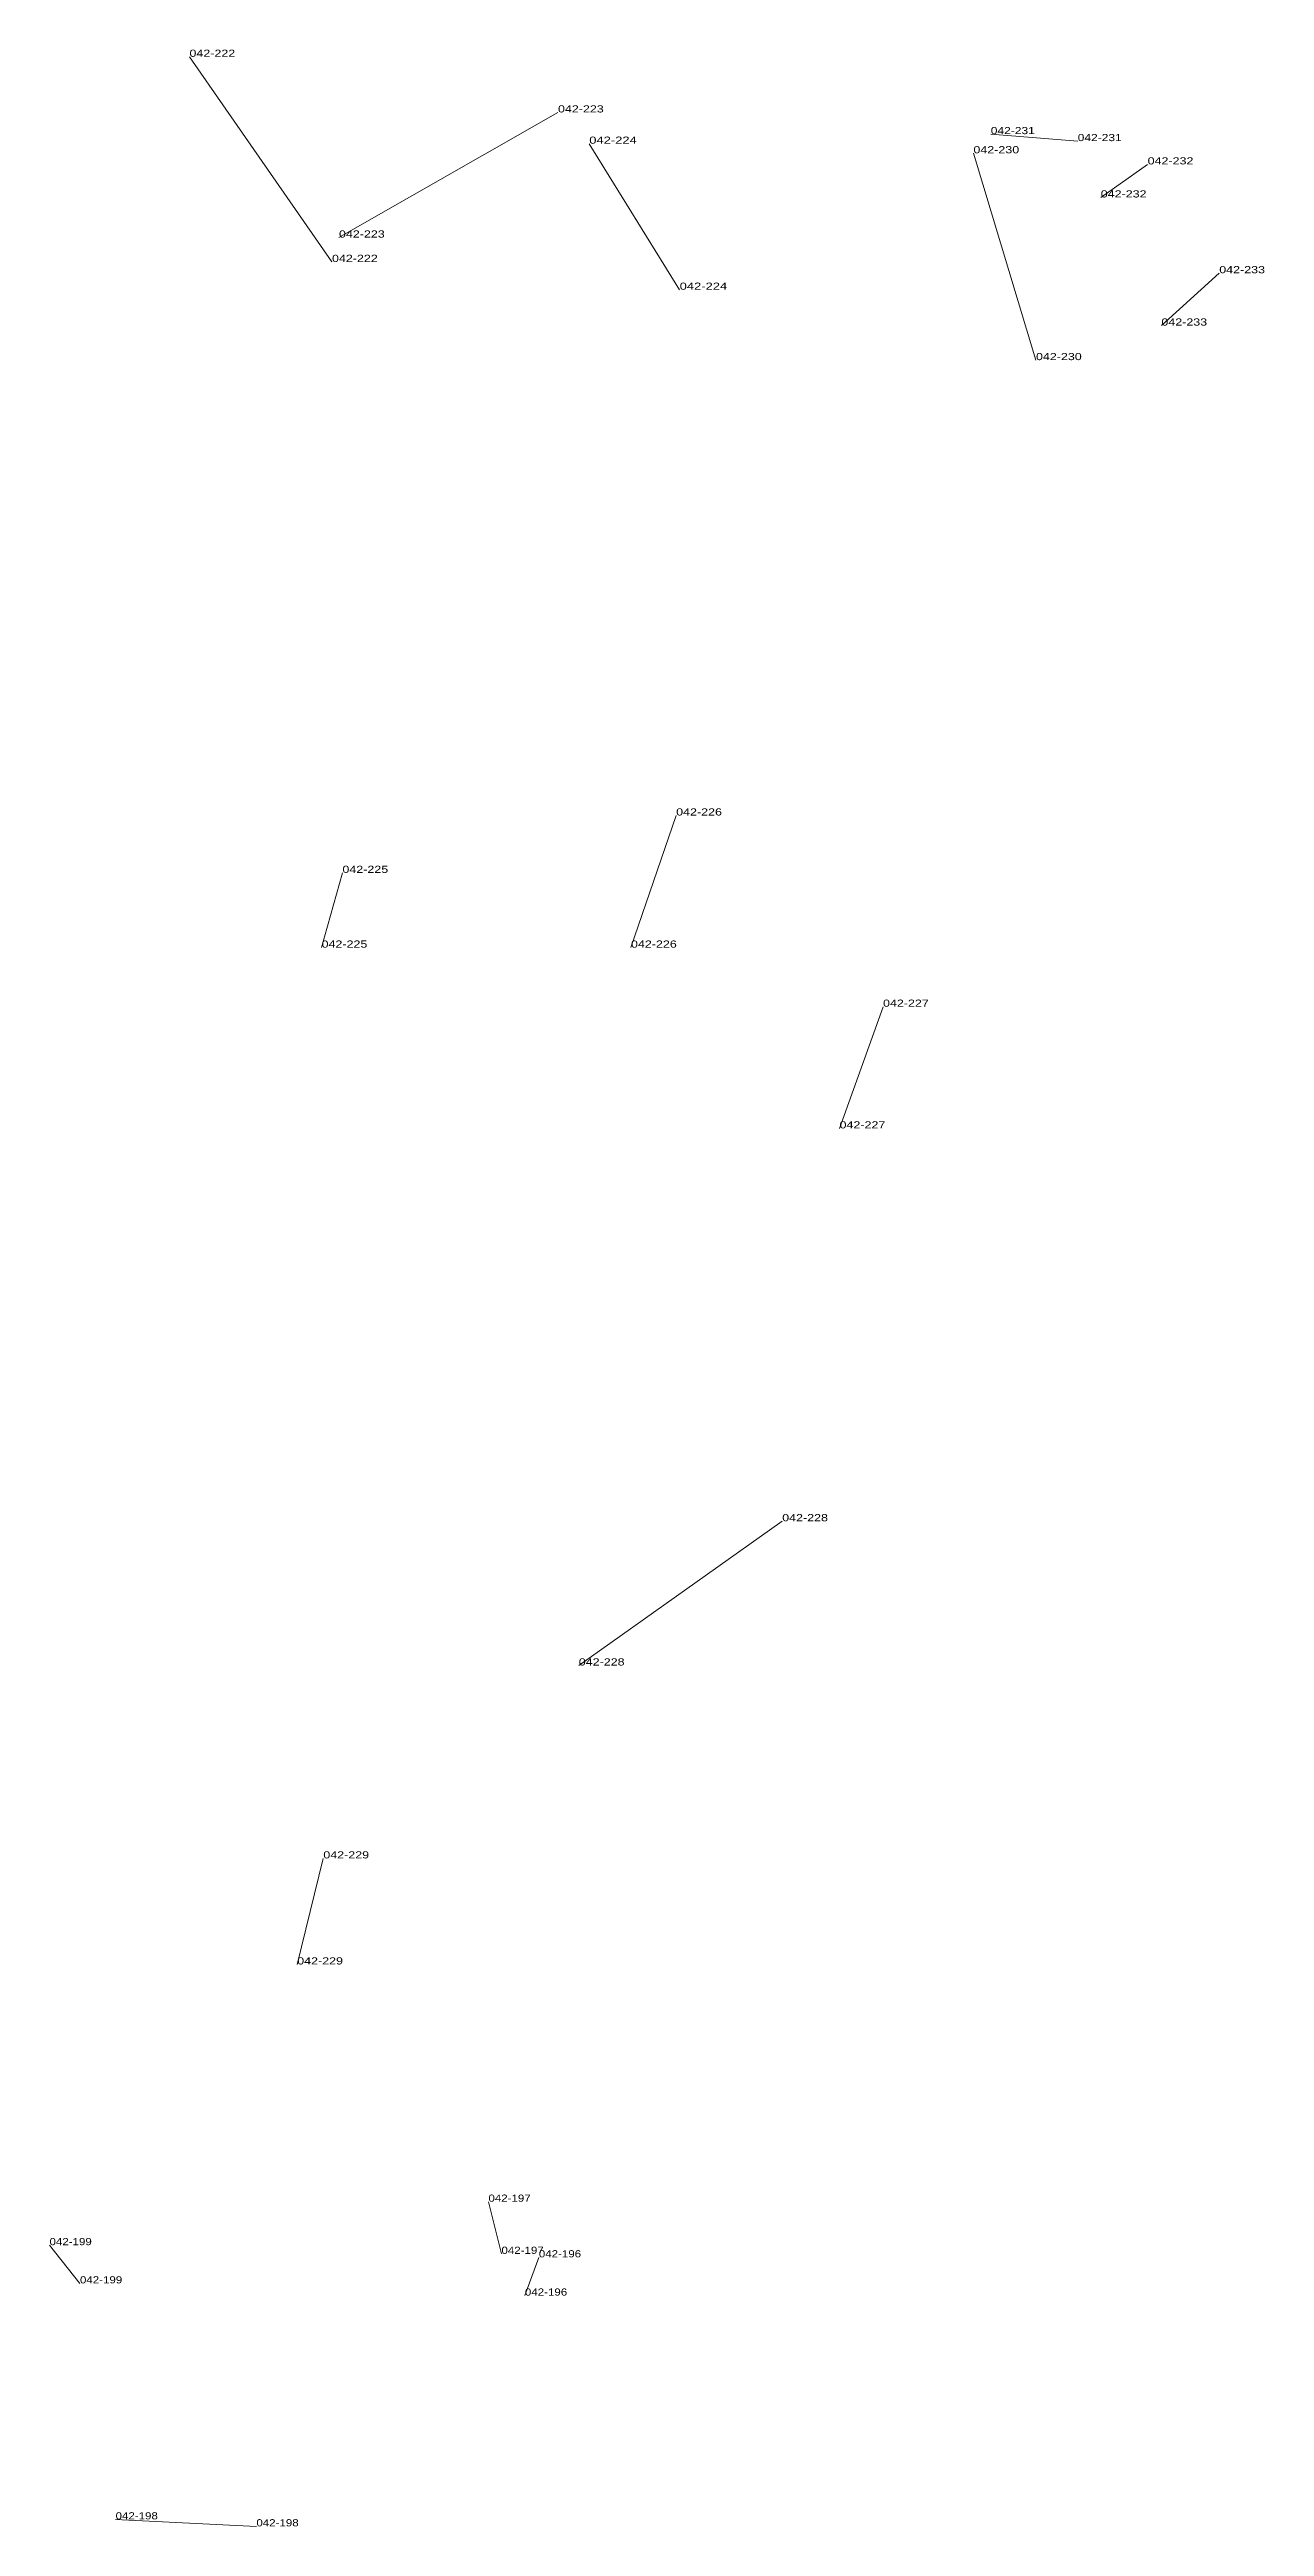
# Model space of a CAD drawing. Header units: metres. Extents: x 571156 to 607184, y 703608 to 727431.
# Drawn here: x 582358 to 582697, y 718321 to 719011 of the extents above; entities that cross this region are included whole.
import ezdxf

# ---------------------------------------------------------------- set-up
doc = ezdxf.new("R2010")
doc.units = ezdxf.units.M
doc.header["$LTSCALE"] = 0.8
doc.layers.add('60', color=7, linetype='Continuous', lineweight=13)
doc.layers.add('61', color=7, linetype='Continuous')

msp = doc.modelspace()

# ---------------------------------------------------------------- texts
at = {"layer": '60'}
for s, width, p in [('042-231', 1.25, (582644.92, 718985.86)), ('042-231', 1.25, (582644.92, 718985.86)), ('042-232', 1.3, (582664.41, 718979.36)), ('042-232', 1.3, (582664.41, 718979.36)), ('042-223', 1.3, (582439, 718958.97)), ('042-223', 1.3, (582439, 718958.97)), ('042-222', 1.3, (582437.06, 718952.18)), ('042-222', 1.3, (582437.06, 718952.18)), ('042-224', 1.35, (582533.97, 718944.43)), ('042-224', 1.35, (582533.97, 718944.43)), ('042-233', 1.3, (582668.25, 718934.44)), ('042-233', 1.3, (582668.25, 718934.44)), ('042-230', 1.3, (582633.29, 718924.81)), ('042-230', 1.3, (582633.29, 718924.81)), ('042-226', 1.3, (582533, 718797.87)), ('042-226', 1.3, (582533, 718797.87)), ('042-225', 1.3, (582439.97, 718781.88)), ('042-225', 1.3, (582439.97, 718781.88)), ('042-227', 1.3, (582590.65, 718744.57)), ('042-227', 1.3, (582590.65, 718744.57)), ('042-228', 1.3, (582505.86, 718560.94)), ('042-228', 1.3, (582505.86, 718560.94)), ('042-229', 1.3, (582434.64, 718507.16)), ('042-229', 1.3, (582434.64, 718507.16)), ('042-197', 1.2, (582480.67, 718411.47)), ('042-197', 1.2, (582480.67, 718411.47)), ('042-199', 1.2, (582358.33, 718399.35)), ('042-199', 1.2, (582358.33, 718399.35)), ('042-196', 1.2, (582494.72, 718395.96)), ('042-196', 1.2, (582494.72, 718395.96)), ('042-198', 1.2, (582376.74, 718322.92)), ('042-198', 1.2, (582376.74, 718322.92))]:
    msp.add_text(s, height=2, dxfattribs=dict(at, width=width)).set_placement(p)
at = {"layer": '61'}
for s, width, p in [('042-222', 1.3, (582397.33, 719009.36)), ('042-222', 1.3, (582397.33, 719009.36)), ('042-223', 1.3, (582500.05, 718993.85)), ('042-223', 1.3, (582500.05, 718993.85)), ('042-231', 1.25, (582620.69, 718987.8)), ('042-231', 1.25, (582620.69, 718987.8)), ('042-224', 1.35, (582508.77, 718985.13)), ('042-224', 1.35, (582508.77, 718985.13)), ('042-230', 1.3, (582615.85, 718982.47)), ('042-230', 1.3, (582615.85, 718982.47)), ('042-232', 1.3, (582651.35, 718970.15)), ('042-232', 1.3, (582651.35, 718970.15)), ('042-233', 1.3, (582684.37, 718949.03)), ('042-233', 1.3, (582684.37, 718949.03)), ('042-225', 1.3, (582434.16, 718761.04)), ('042-225', 1.3, (582434.16, 718761.04)), ('042-226', 1.3, (582520.4, 718761.04)), ('042-226', 1.3, (582520.4, 718761.04)), ('042-227', 1.3, (582578.54, 718710.65)), ('042-227', 1.3, (582578.54, 718710.65)), ('042-228', 1.3, (582562.55, 718601.15)), ('042-228', 1.3, (582562.55, 718601.15)), ('042-229', 1.3, (582427.37, 718477.6)), ('042-229', 1.3, (582427.37, 718477.6)), ('042-197', 1.2, (582484.3, 718396.93)), ('042-197', 1.2, (582484.3, 718396.93)), ('042-199', 1.2, (582366.81, 718388.7)), ('042-199', 1.2, (582366.81, 718388.7)), ('042-196', 1.2, (582490.84, 718385.3)), ('042-196', 1.2, (582490.84, 718385.3)), ('042-198', 1.2, (582415.99, 718320.98)), ('042-198', 1.2, (582415.99, 718320.98))]:
    msp.add_text(s, height=2, dxfattribs=dict(at, width=width)).set_placement(p)

# ---------------------------------------------------------------- linework, layer by layer
at = {"layer": '60'}
for p, q in [((582397.33, 719009.36), (582437.06, 718952.18)), ((582397.33, 719009.36), (582437.06, 718952.18)), ((582500.05, 718993.85), (582439, 718958.97)), ((582500.05, 718993.85), (582439, 718958.97)), ((582508.77, 718985.13), (582533.97, 718944.43)), ((582508.77, 718985.13), (582533.97, 718944.43)), ((582615.85, 718982.47), (582633.29, 718924.81)), ((582615.85, 718982.47), (582633.29, 718924.81)), ((582620.69, 718987.8), (582644.92, 718985.86)), ((582620.69, 718987.8), (582644.92, 718985.86)), ((582651.35, 718970.15), (582664.41, 718979.36)), ((582651.35, 718970.15), (582664.41, 718979.36)), ((582684.37, 718949.03), (582668.25, 718934.44)), ((582684.37, 718949.03), (582668.25, 718934.44)), ((582520.4, 718761.04), (582533, 718797.87)), ((582520.4, 718761.04), (582533, 718797.87)), ((582434.16, 718761.04), (582439.97, 718781.88)), ((582434.16, 718761.04), (582439.97, 718781.88)), ((582578.54, 718710.65), (582590.65, 718744.57)), ((582578.54, 718710.65), (582590.65, 718744.57)), ((582562.55, 718601.15), (582505.86, 718560.94)), ((582562.55, 718601.15), (582505.86, 718560.94)), ((582427.37, 718477.6), (582434.64, 718507.16)), ((582427.37, 718477.6), (582434.64, 718507.16)), ((582484.3, 718396.93), (582480.67, 718411.47)), ((582484.3, 718396.93), (582480.67, 718411.47)), ((582366.81, 718388.7), (582358.33, 718399.35)), ((582366.81, 718388.7), (582358.33, 718399.35)), ((582490.84, 718385.3), (582494.72, 718395.96)), ((582490.84, 718385.3), (582494.72, 718395.96)), ((582415.99, 718320.98), (582376.74, 718322.92)), ((582415.99, 718320.98), (582376.74, 718322.92))]:
    msp.add_line(p, q, dxfattribs=at)

msp.set_redraw_order([(e.dxf.handle, doc.entitydb.next_handle()) for e in msp.query("TEXT MTEXT ATTDEF DIMENSION ARC_DIMENSION")])  # texts and dimensions are drawn at this point

doc.saveas('drawing.dxf')
